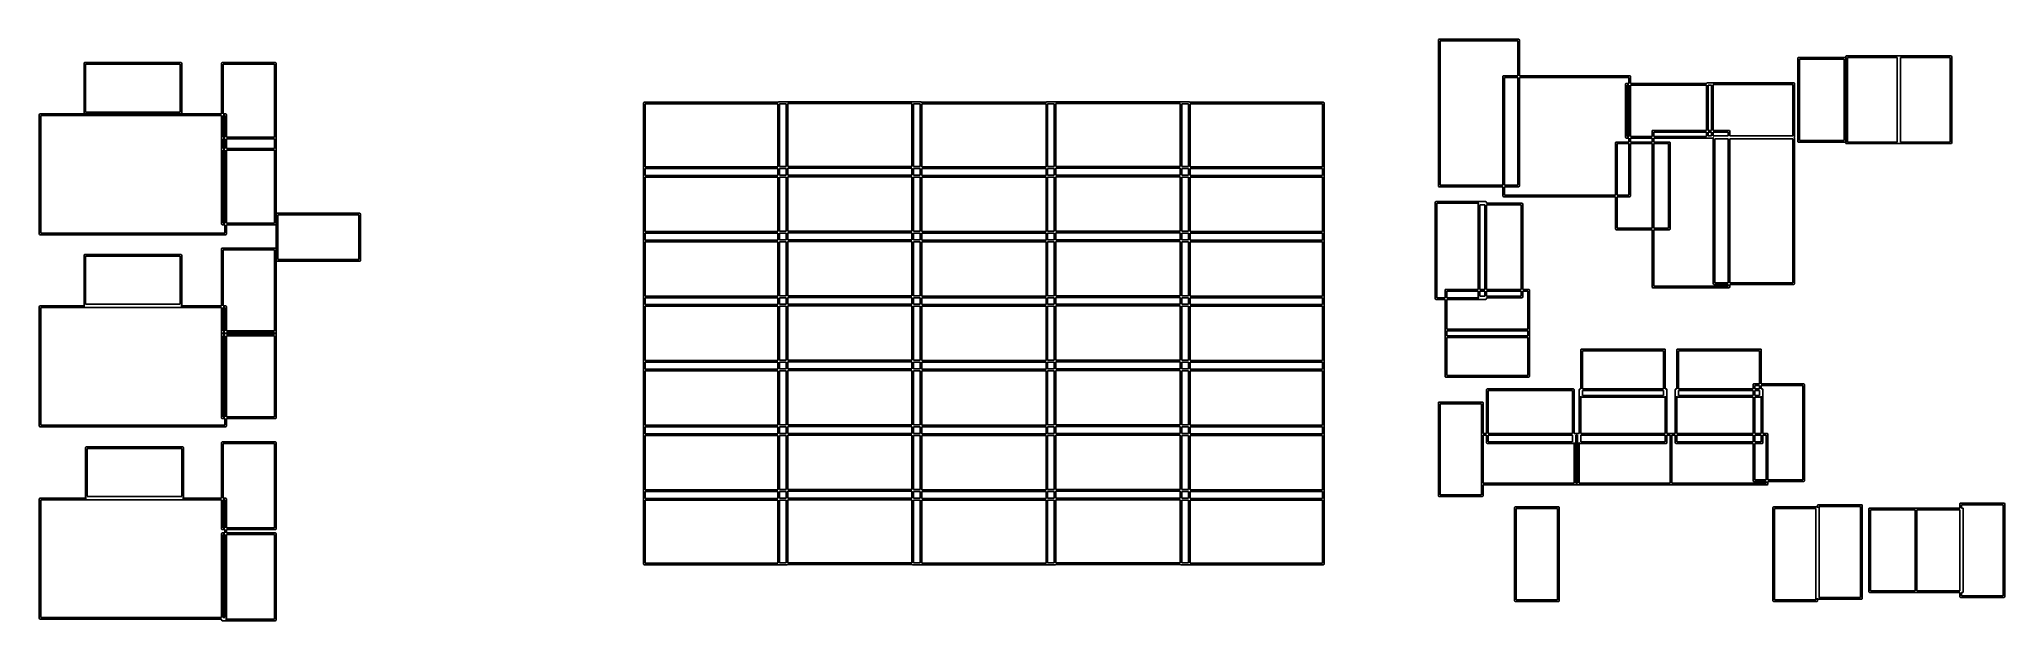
# Model space of a CAD drawing. Extents: x 2.84 to 5.18, y -3.92 to -3.23.
import ezdxf

# ---------------------------------------------------------------- set-up
doc = ezdxf.new("R2010")
doc.units = 0
doc.header["$MEASUREMENT"] = 0
doc.layers.add('BLACK', color=7, linetype='CONTINUOUS')

msp = doc.modelspace()

# ---------------------------------------------------------------- linework, layer by layer
at = {"layer": 'BLACK', "linetype": 'CONTINUOUS'}
for p, q in [((4.50492, -3.23425), (4.50521, -3.23356)), ((4.50492, -3.40748), (4.50492, -3.23425)), ((4.50521, -3.23356), (4.50591, -3.23327)), ((4.50591, -3.23327), (4.60039, -3.23327)), ((4.50689, -3.23524), (4.50689, -3.4065)), ((4.59941, -3.23524), (4.50689, -3.23524)), ((4.59941, -3.27657), (4.59941, -3.23524)), ((4.60039, -3.23327), (4.60109, -3.23356)), ((4.60109, -3.23356), (4.60138, -3.23425)), ((4.60138, -3.23425), (4.60138, -3.27657)), ((2.89469, -3.26181), (2.89497, -3.26112)), ((2.89469, -3.32087), (2.89469, -3.26181)), ((2.89497, -3.26112), (2.89567, -3.26083)), ((2.89567, -3.26083), (3.00984, -3.26083)), ((2.89665, -3.2628), (2.89665, -3.31988)), ((3.00886, -3.2628), (2.89665, -3.2628)), ((3.00886, -3.31988), (3.00886, -3.2628)), ((3.00984, -3.26083), (3.01054, -3.26112)), ((3.01054, -3.26112), (3.01083, -3.26181)), ((3.01083, -3.26181), (3.01083, -3.32087)), ((3.05807, -3.26181), (3.05836, -3.26112)), ((3.05807, -3.32185), (3.05807, -3.26181)), ((3.05836, -3.26112), (3.05906, -3.26083)), ((3.05906, -3.26083), (3.12205, -3.26083)), ((3.12106, -3.2628), (3.06004, -3.2628)), ((3.06004, -3.2628), (3.06004, -3.32185)), ((3.12106, -3.34941), (3.12106, -3.2628)), ((3.12205, -3.26083), (3.12274, -3.26112)), ((3.12274, -3.26112), (3.12303, -3.26181)), ((3.12303, -3.26181), (3.12303, -3.45276)), ((4.93209, -3.25591), (4.93237, -3.25521)), ((4.93209, -3.35433), (4.93209, -3.25591)), ((4.93237, -3.25521), (4.93307, -3.25492)), ((4.93307, -3.25492), (4.98819, -3.25492)), ((4.93406, -3.25689), (4.93406, -3.35335)), ((4.9872, -3.25689), (4.93406, -3.25689)), ((4.9872, -3.35335), (4.9872, -3.25689)), ((4.98819, -3.25492), (4.98888, -3.25521)), ((4.98888, -3.25521), (4.98917, -3.25591)), ((4.98917, -3.25394), (4.98946, -3.25324)), ((4.98917, -3.3563), (4.98917, -3.25394)), ((4.98917, -3.25591), (4.98917, -3.35433)), ((4.98946, -3.25324), (4.99016, -3.25295)), ((4.99016, -3.25295), (5.11417, -3.25295)), ((4.99114, -3.25492), (4.99114, -3.35531)), ((5.0502, -3.25492), (4.99114, -3.25492)), ((5.0502, -3.35531), (5.0502, -3.25492)), ((5.05413, -3.25492), (5.05413, -3.35531)), ((5.11319, -3.25492), (5.05413, -3.25492)), ((5.11319, -3.35531), (5.11319, -3.25492)), ((5.11417, -3.25295), (5.11487, -3.25324)), ((5.11487, -3.25324), (5.11516, -3.25394)), ((5.11516, -3.25394), (5.11516, -3.3563)), ((4.58169, -3.27756), (4.58198, -3.27686)), ((4.58169, -3.4065), (4.58169, -3.27756)), ((4.58198, -3.27686), (4.58268, -3.27657)), ((4.58268, -3.27657), (4.59941, -3.27657)), ((4.58366, -3.27854), (4.58366, -3.4065)), ((4.59941, -3.27854), (4.58366, -3.27854)), ((4.59941, -3.4065), (4.59941, -3.27854)), ((4.60138, -3.27657), (4.73228, -3.27657)), ((4.7313, -3.27854), (4.60138, -3.27854)), ((4.60138, -3.27854), (4.60138, -3.40748)), ((4.72736, -3.28661), (4.72765, -3.28592)), ((4.72736, -3.34961), (4.72736, -3.28661)), ((4.72765, -3.28592), (4.72835, -3.28563)), ((4.72835, -3.28563), (4.7313, -3.28563)), ((4.72933, -3.2876), (4.72933, -3.34862)), ((4.7313, -3.2876), (4.72933, -3.2876)), ((4.7313, -3.28563), (4.7313, -3.27854)), ((4.7313, -3.34862), (4.7313, -3.2876)), ((4.73228, -3.27657), (4.73298, -3.27686)), ((4.73298, -3.27686), (4.73327, -3.27756)), ((4.73327, -3.27756), (4.73327, -3.28563)), ((4.73327, -3.28563), (4.8239, -3.28563)), ((4.73327, -3.2876), (4.73327, -3.34862)), ((4.82382, -3.2876), (4.73327, -3.2876)), ((4.82382, -3.34154), (4.82382, -3.2876)), ((4.8239, -3.28563), (4.82411, -3.28513)), ((4.82411, -3.28513), (4.8248, -3.28484)), ((4.8248, -3.28484), (4.92717, -3.28484)), ((4.82579, -3.2876), (4.82579, -3.34154)), ((4.82972, -3.2876), (4.82579, -3.2876)), ((4.82972, -3.34154), (4.82972, -3.2876)), ((4.92618, -3.28681), (4.83169, -3.28681)), ((4.83169, -3.28681), (4.83169, -3.34154)), ((4.92618, -3.34783), (4.92618, -3.28681)), ((4.92717, -3.28484), (4.92786, -3.28513)), ((4.92786, -3.28513), (4.92815, -3.28583)), ((4.92815, -3.28583), (4.92815, -3.34882)), ((3.56004, -3.30906), (3.56033, -3.30836)), ((3.56004, -3.85669), (3.56004, -3.30906)), ((3.56033, -3.30836), (3.56102, -3.30807)), ((3.56102, -3.30807), (3.71973, -3.30807)), ((3.56201, -3.31004), (3.56201, -3.38484)), ((3.71949, -3.31004), (3.56201, -3.31004)), ((3.71949, -3.38484), (3.71949, -3.31004)), ((3.71973, -3.30807), (3.71978, -3.30797)), ((3.71978, -3.30797), (3.72047, -3.30768)), ((3.72047, -3.30768), (3.88976, -3.30768)), ((3.72146, -3.31004), (3.72146, -3.38445)), ((3.72933, -3.31004), (3.72146, -3.31004)), ((3.72933, -3.38445), (3.72933, -3.31004)), ((3.7313, -3.30965), (3.7313, -3.38445)), ((3.87894, -3.30965), (3.7313, -3.30965)), ((3.87894, -3.38445), (3.87894, -3.30965)), ((3.88091, -3.31004), (3.88091, -3.38445)), ((3.88878, -3.31004), (3.88091, -3.31004)), ((3.88878, -3.38445), (3.88878, -3.31004)), ((3.88976, -3.30768), (3.89046, -3.30797)), ((3.89046, -3.30797), (3.8905, -3.30807)), ((3.8905, -3.30807), (4.03863, -3.30807)), ((3.89075, -3.31004), (3.89075, -3.38484)), ((4.03839, -3.31004), (3.89075, -3.31004)), ((4.03839, -3.38484), (4.03839, -3.31004)), ((4.03863, -3.30807), (4.03867, -3.30797)), ((4.03867, -3.30797), (4.03937, -3.30768)), ((4.03937, -3.30768), (4.20866, -3.30768)), ((4.04035, -3.31004), (4.04035, -3.38445)), ((4.04823, -3.31004), (4.04035, -3.31004)), ((4.04823, -3.38445), (4.04823, -3.31004)), ((4.0502, -3.30965), (4.0502, -3.38445)), ((4.19783, -3.30965), (4.0502, -3.30965)), ((4.19783, -3.38445), (4.19783, -3.30965)), ((4.1998, -3.31004), (4.1998, -3.38445)), ((4.20768, -3.31004), (4.1998, -3.31004)), ((4.20768, -3.38445), (4.20768, -3.31004)), ((4.20866, -3.30768), (4.20936, -3.30797)), ((4.20936, -3.30797), (4.2094, -3.30807)), ((4.2094, -3.30807), (4.36811, -3.30807)), ((4.20965, -3.31004), (4.20965, -3.38484)), ((4.36713, -3.31004), (4.20965, -3.31004)), ((4.36713, -3.38484), (4.36713, -3.31004)), ((4.36811, -3.30807), (4.36881, -3.30836)), ((4.36881, -3.30836), (4.36909, -3.30906)), ((4.36909, -3.30906), (4.36909, -3.85669)), ((2.84154, -3.32283), (2.84182, -3.32214)), ((2.84154, -3.46457), (2.84154, -3.32283)), ((2.84182, -3.32214), (2.84252, -3.32185)), ((2.84252, -3.32185), (3.05807, -3.32185)), ((2.8435, -3.32382), (2.8435, -3.46358)), ((3.05807, -3.32382), (2.8435, -3.32382)), ((2.89497, -3.32156), (2.89469, -3.32087)), ((2.89567, -3.32185), (2.89497, -3.32156)), ((3.00984, -3.32185), (2.89567, -3.32185)), ((2.89665, -3.31988), (3.00886, -3.31988)), ((3.01054, -3.32156), (3.00984, -3.32185)), ((3.01083, -3.32087), (3.01054, -3.32156)), ((3.05807, -3.45276), (3.05807, -3.32382)), ((3.06004, -3.32185), (3.06299, -3.32185)), ((3.06004, -3.32382), (3.06004, -3.34941)), ((3.06201, -3.32382), (3.06004, -3.32382)), ((3.06201, -3.34941), (3.06201, -3.32382)), ((3.06299, -3.32185), (3.06369, -3.32214)), ((3.06369, -3.32214), (3.06398, -3.32283)), ((3.06398, -3.32283), (3.06398, -3.34941)), ((3.06004, -3.34941), (3.06201, -3.34941)), ((3.06004, -3.35138), (3.06004, -3.36319)), ((3.06201, -3.35138), (3.06004, -3.35138)), ((3.06004, -3.36319), (3.06201, -3.36319)), ((3.06201, -3.36319), (3.06201, -3.35138)), ((3.06398, -3.34941), (3.12106, -3.34941)), ((3.06398, -3.35138), (3.06398, -3.36319)), ((3.12106, -3.35138), (3.06398, -3.35138)), ((3.06398, -3.36319), (3.12106, -3.36319)), ((3.12106, -3.36319), (3.12106, -3.35138)), ((4.71555, -3.3563), (4.71584, -3.3556)), ((4.71555, -3.41831), (4.71555, -3.3563)), ((4.71584, -3.3556), (4.71654, -3.35531)), ((4.71654, -3.35531), (4.7313, -3.35531)), ((4.71752, -3.35728), (4.71752, -3.41831)), ((4.7313, -3.35728), (4.71752, -3.35728)), ((4.72765, -3.3503), (4.72736, -3.34961)), ((4.72835, -3.35059), (4.72765, -3.3503)), ((4.7313, -3.35059), (4.72835, -3.35059)), ((4.72933, -3.34862), (4.7313, -3.34862)), ((4.7313, -3.35531), (4.7313, -3.35059)), ((4.7313, -3.41831), (4.7313, -3.35728)), ((4.73327, -3.34862), (4.75886, -3.34862)), ((4.73327, -3.35059), (4.73327, -3.35531)), ((4.75886, -3.35059), (4.73327, -3.35059)), ((4.73327, -3.35531), (4.75886, -3.35531)), ((4.75886, -3.35728), (4.73327, -3.35728)), ((4.73327, -3.35728), (4.73327, -3.41929)), ((4.75886, -3.34252), (4.75915, -3.34182)), ((4.75886, -3.34862), (4.75886, -3.34252)), ((4.75886, -3.35531), (4.75886, -3.35059)), ((4.75886, -3.45768), (4.75886, -3.35728)), ((4.75915, -3.34182), (4.75984, -3.34154)), ((4.75984, -3.34154), (4.82382, -3.34154)), ((4.76083, -3.3435), (4.76083, -3.34862)), ((4.82382, -3.3435), (4.76083, -3.3435)), ((4.76083, -3.34862), (4.82382, -3.34862)), ((4.83071, -3.35059), (4.76083, -3.35059)), ((4.76083, -3.35059), (4.76083, -3.35531)), ((4.76083, -3.35531), (4.77953, -3.35531)), ((4.76083, -3.35728), (4.76083, -3.45768)), ((4.77854, -3.35728), (4.76083, -3.35728)), ((4.77854, -3.45768), (4.77854, -3.35728)), ((4.77953, -3.35531), (4.78022, -3.3556)), ((4.78022, -3.3556), (4.78051, -3.3563)), ((4.78051, -3.3563), (4.78051, -3.45866)), ((4.82382, -3.34862), (4.82382, -3.3435)), ((4.82579, -3.34154), (4.82972, -3.34154)), ((4.82579, -3.3435), (4.82579, -3.34783)), ((4.82972, -3.3435), (4.82579, -3.3435)), ((4.82579, -3.34783), (4.82972, -3.34783)), ((4.82972, -3.34783), (4.82972, -3.3435)), ((4.8314, -3.3503), (4.83071, -3.35059)), ((4.83161, -3.3498), (4.8314, -3.3503)), ((4.83194, -3.3498), (4.83161, -3.3498)), ((4.83169, -3.34154), (4.85039, -3.34154)), ((4.83169, -3.3435), (4.83169, -3.34783)), ((4.84941, -3.3435), (4.83169, -3.3435)), ((4.83169, -3.34783), (4.84941, -3.34783)), ((4.83169, -3.35039), (4.83194, -3.3498)), ((4.83169, -3.52362), (4.83169, -3.35039)), ((4.83366, -3.35138), (4.83366, -3.52264)), ((4.84941, -3.35138), (4.83366, -3.35138)), ((4.84941, -3.34783), (4.84941, -3.3435)), ((4.84941, -3.52264), (4.84941, -3.35138)), ((4.85039, -3.34154), (4.85109, -3.34182)), ((4.85109, -3.34182), (4.85138, -3.34252)), ((4.85138, -3.34252), (4.85138, -3.34783)), ((4.85138, -3.34783), (4.92618, -3.34783)), ((4.85138, -3.35138), (4.85138, -3.52264)), ((4.92618, -3.35138), (4.85138, -3.35138)), ((4.92618, -3.52264), (4.92618, -3.35138)), ((4.92786, -3.34951), (4.92764, -3.34961)), ((4.92764, -3.34961), (4.92786, -3.3497)), ((4.92815, -3.34882), (4.92786, -3.34951)), ((4.92786, -3.3497), (4.92815, -3.35039)), ((4.92815, -3.35039), (4.92815, -3.52362)), ((4.93237, -3.35503), (4.93209, -3.35433)), ((4.93307, -3.35531), (4.93237, -3.35503)), ((4.98819, -3.35531), (4.93307, -3.35531)), ((4.93406, -3.35335), (4.9872, -3.35335)), ((4.98888, -3.35503), (4.98819, -3.35531)), ((4.98917, -3.35433), (4.98888, -3.35503)), ((4.98946, -3.357), (4.98917, -3.3563)), ((4.99016, -3.35728), (4.98946, -3.357)), ((5.11417, -3.35728), (4.99016, -3.35728)), ((4.99114, -3.35531), (5.0502, -3.35531)), ((5.05413, -3.35531), (5.11319, -3.35531)), ((5.11487, -3.357), (5.11417, -3.35728)), ((5.11516, -3.3563), (5.11487, -3.357)), ((3.06004, -3.36516), (3.06004, -3.45177)), ((3.06201, -3.36516), (3.06004, -3.36516)), ((3.06201, -3.45177), (3.06201, -3.36516)), ((3.06398, -3.36516), (3.06398, -3.45177)), ((3.12106, -3.36516), (3.06398, -3.36516)), ((3.12106, -3.45177), (3.12106, -3.36516)), ((3.56201, -3.38484), (3.71949, -3.38484)), ((3.56201, -3.38681), (3.56201, -3.39508)), ((3.71949, -3.38681), (3.56201, -3.38681)), ((3.71949, -3.39508), (3.71949, -3.38681)), ((3.72146, -3.38445), (3.72933, -3.38445)), ((3.72146, -3.38681), (3.72146, -3.39469)), ((3.72933, -3.38681), (3.72146, -3.38681)), ((3.72933, -3.39469), (3.72933, -3.38681)), ((3.7313, -3.38445), (3.87894, -3.38445)), ((3.7313, -3.38642), (3.7313, -3.39469)), ((3.87894, -3.38642), (3.7313, -3.38642)), ((3.87894, -3.39469), (3.87894, -3.38642)), ((3.88091, -3.38445), (3.88878, -3.38445)), ((3.88091, -3.38681), (3.88091, -3.39469)), ((3.88878, -3.38681), (3.88091, -3.38681)), ((3.88878, -3.39469), (3.88878, -3.38681)), ((3.89075, -3.38484), (4.03839, -3.38484)), ((3.89075, -3.38681), (3.89075, -3.39508)), ((4.03839, -3.38681), (3.89075, -3.38681)), ((4.03839, -3.39508), (4.03839, -3.38681)), ((4.04035, -3.38445), (4.04823, -3.38445)), ((4.04035, -3.38681), (4.04035, -3.39469)), ((4.04823, -3.38681), (4.04035, -3.38681)), ((4.04823, -3.39469), (4.04823, -3.38681)), ((4.0502, -3.38445), (4.19783, -3.38445)), ((4.0502, -3.38642), (4.0502, -3.39469)), ((4.19783, -3.38642), (4.0502, -3.38642)), ((4.19783, -3.39469), (4.19783, -3.38642)), ((4.1998, -3.38445), (4.20768, -3.38445)), ((4.1998, -3.38681), (4.1998, -3.39469)), ((4.20768, -3.38681), (4.1998, -3.38681)), ((4.20768, -3.39469), (4.20768, -3.38681)), ((4.20965, -3.38484), (4.36713, -3.38484)), ((4.20965, -3.38681), (4.20965, -3.39508)), ((4.36713, -3.38681), (4.20965, -3.38681)), ((4.36713, -3.39508), (4.36713, -3.38681)), ((3.56201, -3.39508), (3.71949, -3.39508)), ((3.56201, -3.39705), (3.56201, -3.46161)), ((3.71949, -3.39705), (3.56201, -3.39705)), ((3.71949, -3.46161), (3.71949, -3.39705)), ((3.72146, -3.39469), (3.72933, -3.39469)), ((3.72146, -3.39705), (3.72146, -3.46122)), ((3.72933, -3.39705), (3.72146, -3.39705)), ((3.72933, -3.46122), (3.72933, -3.39705)), ((3.7313, -3.39469), (3.87894, -3.39469)), ((3.7313, -3.39665), (3.7313, -3.46122)), ((3.87894, -3.39665), (3.7313, -3.39665)), ((3.87894, -3.46122), (3.87894, -3.39665)), ((3.88091, -3.39469), (3.88878, -3.39469)), ((3.88091, -3.39705), (3.88091, -3.46122)), ((3.88878, -3.39705), (3.88091, -3.39705)), ((3.88878, -3.46122), (3.88878, -3.39705)), ((3.89075, -3.39508), (4.03839, -3.39508)), ((3.89075, -3.39705), (3.89075, -3.46161)), ((4.03839, -3.39705), (3.89075, -3.39705)), ((4.03839, -3.46161), (4.03839, -3.39705)), ((4.04035, -3.39469), (4.04823, -3.39469)), ((4.04035, -3.39705), (4.04035, -3.46122)), ((4.04823, -3.39705), (4.04035, -3.39705)), ((4.04823, -3.46122), (4.04823, -3.39705)), ((4.0502, -3.39469), (4.19783, -3.39469)), ((4.0502, -3.39665), (4.0502, -3.46122)), ((4.19783, -3.39665), (4.0502, -3.39665)), ((4.19783, -3.46122), (4.19783, -3.39665)), ((4.1998, -3.39469), (4.20768, -3.39469)), ((4.1998, -3.39705), (4.1998, -3.46122)), ((4.20768, -3.39705), (4.1998, -3.39705)), ((4.20768, -3.46122), (4.20768, -3.39705)), ((4.20965, -3.39508), (4.36713, -3.39508)), ((4.20965, -3.39705), (4.20965, -3.46161)), ((4.36713, -3.39705), (4.20965, -3.39705)), ((4.36713, -3.46161), (4.36713, -3.39705)), ((4.50521, -3.40818), (4.50492, -3.40748)), ((4.50591, -3.40846), (4.50521, -3.40818)), ((4.58169, -3.40846), (4.50591, -3.40846)), ((4.50689, -3.4065), (4.58169, -3.4065)), ((4.58169, -3.41929), (4.58169, -3.40846)), ((4.58366, -3.4065), (4.59941, -3.4065)), ((4.60039, -3.40846), (4.58366, -3.40846)), ((4.58366, -3.40846), (4.58366, -3.41831)), ((4.60109, -3.40818), (4.60039, -3.40846)), ((4.60138, -3.40748), (4.60109, -3.40818)), ((4.50098, -3.42717), (4.50127, -3.42647)), ((4.50098, -3.54134), (4.50098, -3.42717)), ((4.50127, -3.42647), (4.50197, -3.42618)), ((4.50197, -3.42618), (4.56102, -3.42618)), ((4.55315, -3.42815), (4.50295, -3.42815)), ((4.50295, -3.42815), (4.50295, -3.54035)), ((4.55217, -3.42913), (4.55245, -3.42844)), ((4.55217, -3.53051), (4.55217, -3.42913)), ((4.55245, -3.42844), (4.55315, -3.42815)), ((4.55413, -3.43012), (4.55413, -3.53051)), ((4.56004, -3.43012), (4.55413, -3.43012)), ((4.56004, -3.53051), (4.56004, -3.43012)), ((4.56102, -3.42618), (4.56172, -3.42647)), ((4.56172, -3.42647), (4.56201, -3.42717)), ((4.56201, -3.42717), (4.56201, -3.42815)), ((4.56201, -3.42815), (4.60433, -3.42815)), ((4.56201, -3.43012), (4.56201, -3.53051)), ((4.60335, -3.43012), (4.56201, -3.43012)), ((4.58198, -3.41999), (4.58169, -3.41929)), ((4.58268, -3.42028), (4.58198, -3.41999)), ((4.71555, -3.42028), (4.58268, -3.42028)), ((4.58366, -3.41831), (4.71555, -3.41831)), ((4.60335, -3.53051), (4.60335, -3.43012)), ((4.60433, -3.42815), (4.60503, -3.42844)), ((4.60503, -3.42844), (4.60531, -3.42913)), ((4.60531, -3.42913), (4.60531, -3.53051)), ((4.71555, -3.45866), (4.71555, -3.42028)), ((4.71752, -3.41831), (4.7313, -3.41831)), ((4.73228, -3.42028), (4.71752, -3.42028)), ((4.71752, -3.42028), (4.71752, -3.45768)), ((4.73298, -3.41999), (4.73228, -3.42028)), ((4.73327, -3.41929), (4.73298, -3.41999)), ((3.05836, -3.45345), (3.05807, -3.45276)), ((3.05906, -3.45374), (3.05836, -3.45345)), ((3.06201, -3.45374), (3.05906, -3.45374)), ((3.06004, -3.45177), (3.06201, -3.45177)), ((3.06201, -3.46358), (3.06201, -3.45374)), ((3.06398, -3.45177), (3.12106, -3.45177)), ((3.12205, -3.45374), (3.06398, -3.45374)), ((3.06398, -3.45374), (3.06398, -3.46457)), ((3.12274, -3.45345), (3.12205, -3.45374)), ((3.12303, -3.45276), (3.12274, -3.45345)), ((3.12303, -3.44094), (3.12332, -3.44025)), ((3.12303, -3.49606), (3.12303, -3.44094)), ((3.12332, -3.44025), (3.12402, -3.43996)), ((3.12402, -3.43996), (3.22244, -3.43996)), ((3.125, -3.44193), (3.125, -3.49508)), ((3.22146, -3.44193), (3.125, -3.44193)), ((3.22146, -3.49508), (3.22146, -3.44193)), ((3.22244, -3.43996), (3.22314, -3.44025)), ((3.22314, -3.44025), (3.22343, -3.44094)), ((3.22343, -3.44094), (3.22343, -3.49606)), ((4.71752, -3.45768), (4.75886, -3.45768)), ((4.76083, -3.45768), (4.77854, -3.45768)), ((2.84182, -3.46526), (2.84154, -3.46457)), ((2.84252, -3.46555), (2.84182, -3.46526)), ((3.06299, -3.46555), (2.84252, -3.46555)), ((2.8435, -3.46358), (3.06201, -3.46358)), ((3.05836, -3.48159), (3.05906, -3.4813)), ((3.05906, -3.4813), (3.12205, -3.4813)), ((3.06369, -3.46526), (3.06299, -3.46555)), ((3.06398, -3.46457), (3.06369, -3.46526)), ((3.12205, -3.4813), (3.12274, -3.48159)), ((3.56201, -3.46161), (3.71949, -3.46161)), ((3.56201, -3.46358), (3.56201, -3.47185)), ((3.71949, -3.46358), (3.56201, -3.46358)), ((3.56201, -3.47185), (3.71949, -3.47185)), ((3.56201, -3.47382), (3.56201, -3.53839)), ((3.71949, -3.47382), (3.56201, -3.47382)), ((3.71949, -3.47185), (3.71949, -3.46358)), ((3.71949, -3.53839), (3.71949, -3.47382)), ((3.72146, -3.46122), (3.72933, -3.46122)), ((3.72146, -3.46358), (3.72146, -3.47146)), ((3.72933, -3.46358), (3.72146, -3.46358)), ((3.72146, -3.47146), (3.72933, -3.47146)), ((3.72146, -3.47382), (3.72146, -3.53799)), ((3.72933, -3.47382), (3.72146, -3.47382)), ((3.72933, -3.47146), (3.72933, -3.46358)), ((3.72933, -3.53799), (3.72933, -3.47382)), ((3.7313, -3.46122), (3.87894, -3.46122)), ((3.7313, -3.46319), (3.7313, -3.47146)), ((3.87894, -3.46319), (3.7313, -3.46319)), ((3.7313, -3.47146), (3.87894, -3.47146)), ((3.7313, -3.47343), (3.7313, -3.53799)), ((3.87894, -3.47343), (3.7313, -3.47343)), ((3.87894, -3.47146), (3.87894, -3.46319)), ((3.87894, -3.53799), (3.87894, -3.47343)), ((3.88091, -3.46122), (3.88878, -3.46122)), ((3.88091, -3.46358), (3.88091, -3.47146)), ((3.88878, -3.46358), (3.88091, -3.46358)), ((3.88091, -3.47146), (3.88878, -3.47146)), ((3.88091, -3.47382), (3.88091, -3.53799)), ((3.88878, -3.47382), (3.88091, -3.47382)), ((3.88878, -3.47146), (3.88878, -3.46358)), ((3.88878, -3.53799), (3.88878, -3.47382)), ((3.89075, -3.46161), (4.03839, -3.46161)), ((3.89075, -3.46358), (3.89075, -3.47185)), ((4.03839, -3.46358), (3.89075, -3.46358)), ((3.89075, -3.47185), (4.03839, -3.47185)), ((3.89075, -3.47382), (3.89075, -3.53839)), ((4.03839, -3.47382), (3.89075, -3.47382)), ((4.03839, -3.47185), (4.03839, -3.46358)), ((4.03839, -3.53839), (4.03839, -3.47382)), ((4.04035, -3.46122), (4.04823, -3.46122)), ((4.04035, -3.46358), (4.04035, -3.47146)), ((4.04823, -3.46358), (4.04035, -3.46358)), ((4.04035, -3.47146), (4.04823, -3.47146)), ((4.04035, -3.47382), (4.04035, -3.53799)), ((4.04823, -3.47382), (4.04035, -3.47382)), ((4.04823, -3.47146), (4.04823, -3.46358)), ((4.04823, -3.53799), (4.04823, -3.47382)), ((4.0502, -3.46122), (4.19783, -3.46122)), ((4.0502, -3.46319), (4.0502, -3.47146)), ((4.19783, -3.46319), (4.0502, -3.46319)), ((4.0502, -3.47146), (4.19783, -3.47146)), ((4.0502, -3.47343), (4.0502, -3.53799)), ((4.19783, -3.47343), (4.0502, -3.47343)), ((4.19783, -3.47146), (4.19783, -3.46319)), ((4.19783, -3.53799), (4.19783, -3.47343)), ((4.1998, -3.46122), (4.20768, -3.46122)), ((4.1998, -3.46358), (4.1998, -3.47146)), ((4.20768, -3.46358), (4.1998, -3.46358)), ((4.1998, -3.47146), (4.20768, -3.47146)), ((4.1998, -3.47382), (4.1998, -3.53799)), ((4.20768, -3.47382), (4.1998, -3.47382)), ((4.20768, -3.47146), (4.20768, -3.46358)), ((4.20768, -3.53799), (4.20768, -3.47382)), ((4.20965, -3.46161), (4.36713, -3.46161)), ((4.20965, -3.46358), (4.20965, -3.47185)), ((4.36713, -3.46358), (4.20965, -3.46358)), ((4.20965, -3.47185), (4.36713, -3.47185)), ((4.20965, -3.47382), (4.20965, -3.53839)), ((4.36713, -3.47382), (4.20965, -3.47382)), ((4.36713, -3.47185), (4.36713, -3.46358)), ((4.36713, -3.53839), (4.36713, -3.47382)), ((4.71584, -3.45936), (4.71555, -3.45866)), ((4.71654, -3.45965), (4.71584, -3.45936)), ((4.75886, -3.45965), (4.71654, -3.45965)), ((4.75886, -3.52756), (4.75886, -3.45965)), ((4.77953, -3.45965), (4.76083, -3.45965)), ((4.76083, -3.45965), (4.76083, -3.52657)), ((4.78022, -3.45936), (4.77953, -3.45965)), ((4.78051, -3.45866), (4.78022, -3.45936)), ((2.89469, -3.49016), (2.89497, -3.48946)), ((2.89469, -3.54921), (2.89469, -3.49016)), ((2.89497, -3.48946), (2.89567, -3.48917)), ((2.89567, -3.48917), (3.00984, -3.48917)), ((2.89665, -3.49114), (2.89665, -3.54823)), ((3.00886, -3.49114), (2.89665, -3.49114)), ((3.00886, -3.54823), (3.00886, -3.49114)), ((3.00984, -3.48917), (3.01054, -3.48946)), ((3.01054, -3.48946), (3.01083, -3.49016)), ((3.01083, -3.49016), (3.01083, -3.54921)), ((3.05807, -3.48228), (3.05836, -3.48159)), ((3.05807, -3.5502), (3.05807, -3.48228)), ((3.12106, -3.48327), (3.06004, -3.48327)), ((3.06004, -3.48327), (3.06004, -3.5502)), ((3.12106, -3.57972), (3.12106, -3.48327)), ((3.12274, -3.48159), (3.12303, -3.48228)), ((3.12303, -3.48228), (3.12303, -3.68307)), ((3.12332, -3.49676), (3.12303, -3.49606)), ((3.12402, -3.49705), (3.12332, -3.49676)), ((3.22244, -3.49705), (3.12402, -3.49705)), ((3.125, -3.49508), (3.22146, -3.49508)), ((3.22314, -3.49676), (3.22244, -3.49705)), ((3.22343, -3.49606), (3.22314, -3.49676)), ((4.75915, -3.52826), (4.75886, -3.52756)), ((4.75984, -3.52854), (4.75915, -3.52826)), ((4.76083, -3.52657), (4.84941, -3.52657)), ((4.83198, -3.52432), (4.83169, -3.52362)), ((4.83268, -3.52461), (4.83198, -3.52432)), ((4.84941, -3.52461), (4.83268, -3.52461)), ((4.83366, -3.52264), (4.84941, -3.52264)), ((4.84941, -3.52657), (4.84941, -3.52461)), ((4.85109, -3.52826), (4.85039, -3.52854)), ((4.85138, -3.52756), (4.85109, -3.52826)), ((4.85138, -3.52264), (4.92618, -3.52264)), ((4.92717, -3.52461), (4.85138, -3.52461)), ((4.85138, -3.52461), (4.85138, -3.52756)), ((4.92786, -3.52432), (4.92717, -3.52461)), ((4.92815, -3.52362), (4.92786, -3.52432)), ((2.84154, -3.55118), (2.84182, -3.55049)), ((2.84154, -3.69291), (2.84154, -3.55118)), ((2.84182, -3.55049), (2.84252, -3.5502)), ((2.84252, -3.5502), (2.89567, -3.5502)), ((2.89497, -3.54991), (2.89469, -3.54921)), ((2.89567, -3.5502), (2.89497, -3.54991)), ((2.89665, -3.54823), (3.00886, -3.54823)), ((3.01054, -3.54991), (3.00984, -3.5502)), ((3.00984, -3.5502), (3.05807, -3.5502)), ((3.01083, -3.54921), (3.01054, -3.54991)), ((3.06004, -3.5502), (3.06299, -3.5502)), ((3.06299, -3.5502), (3.06369, -3.55049)), ((3.06369, -3.55049), (3.06398, -3.55118)), ((3.06398, -3.55118), (3.06398, -3.57972)), ((3.56201, -3.53839), (3.71949, -3.53839)), ((3.56201, -3.54035), (3.56201, -3.54862)), ((3.71949, -3.54035), (3.56201, -3.54035)), ((3.56201, -3.54862), (3.71949, -3.54862)), ((3.56201, -3.55059), (3.56201, -3.61516)), ((3.71949, -3.55059), (3.56201, -3.55059)), ((3.71949, -3.54862), (3.71949, -3.54035)), ((3.71949, -3.61516), (3.71949, -3.55059)), ((3.72146, -3.53799), (3.72933, -3.53799)), ((3.72146, -3.54035), (3.72146, -3.54823)), ((3.72933, -3.54035), (3.72146, -3.54035)), ((3.72146, -3.54823), (3.72933, -3.54823)), ((3.72146, -3.55059), (3.72146, -3.61476)), ((3.72933, -3.55059), (3.72146, -3.55059)), ((3.72933, -3.54823), (3.72933, -3.54035)), ((3.72933, -3.61476), (3.72933, -3.55059)), ((3.7313, -3.53799), (3.87894, -3.53799)), ((3.7313, -3.53996), (3.7313, -3.54823)), ((3.87894, -3.53996), (3.7313, -3.53996)), ((3.7313, -3.54823), (3.87894, -3.54823)), ((3.7313, -3.5502), (3.7313, -3.61476)), ((3.87894, -3.5502), (3.7313, -3.5502)), ((3.87894, -3.54823), (3.87894, -3.53996)), ((3.87894, -3.61476), (3.87894, -3.5502)), ((3.88091, -3.53799), (3.88878, -3.53799)), ((3.88091, -3.54035), (3.88091, -3.54823)), ((3.88878, -3.54035), (3.88091, -3.54035)), ((3.88091, -3.54823), (3.88878, -3.54823)), ((3.88091, -3.55059), (3.88091, -3.61476)), ((3.88878, -3.55059), (3.88091, -3.55059)), ((3.88878, -3.54823), (3.88878, -3.54035)), ((3.88878, -3.61476), (3.88878, -3.55059)), ((3.89075, -3.53839), (4.03839, -3.53839)), ((3.89075, -3.54035), (3.89075, -3.54862)), ((4.03839, -3.54035), (3.89075, -3.54035)), ((3.89075, -3.54862), (4.03839, -3.54862)), ((3.89075, -3.55059), (3.89075, -3.61516)), ((4.03839, -3.55059), (3.89075, -3.55059)), ((4.03839, -3.54862), (4.03839, -3.54035)), ((4.03839, -3.61516), (4.03839, -3.55059)), ((4.04035, -3.53799), (4.04823, -3.53799)), ((4.04035, -3.54035), (4.04035, -3.54823)), ((4.04823, -3.54035), (4.04035, -3.54035)), ((4.04035, -3.54823), (4.04823, -3.54823)), ((4.04035, -3.55059), (4.04035, -3.61476)), ((4.04823, -3.55059), (4.04035, -3.55059)), ((4.04823, -3.54823), (4.04823, -3.54035)), ((4.04823, -3.61476), (4.04823, -3.55059)), ((4.0502, -3.53799), (4.19783, -3.53799)), ((4.0502, -3.53996), (4.0502, -3.54823)), ((4.19783, -3.53996), (4.0502, -3.53996)), ((4.0502, -3.54823), (4.19783, -3.54823)), ((4.0502, -3.5502), (4.0502, -3.61476)), ((4.19783, -3.5502), (4.0502, -3.5502)), ((4.19783, -3.54823), (4.19783, -3.53996)), ((4.19783, -3.61476), (4.19783, -3.5502)), ((4.1998, -3.53799), (4.20768, -3.53799)), ((4.1998, -3.54035), (4.1998, -3.54823)), ((4.20768, -3.54035), (4.1998, -3.54035)), ((4.1998, -3.54823), (4.20768, -3.54823)), ((4.1998, -3.55059), (4.1998, -3.61476)), ((4.20768, -3.55059), (4.1998, -3.55059)), ((4.20768, -3.54823), (4.20768, -3.54035)), ((4.20768, -3.61476), (4.20768, -3.55059)), ((4.20965, -3.53839), (4.36713, -3.53839)), ((4.20965, -3.54035), (4.20965, -3.54862)), ((4.36713, -3.54035), (4.20965, -3.54035)), ((4.20965, -3.54862), (4.36713, -3.54862)), ((4.20965, -3.55059), (4.20965, -3.61516)), ((4.36713, -3.55059), (4.20965, -3.55059)), ((4.36713, -3.54862), (4.36713, -3.54035)), ((4.36713, -3.61516), (4.36713, -3.55059)), ((4.50127, -3.54203), (4.50098, -3.54134)), ((4.50197, -3.54232), (4.50127, -3.54203)), ((4.5128, -3.54232), (4.50197, -3.54232)), ((4.50295, -3.54035), (4.5128, -3.54035)), ((4.5128, -3.5315), (4.51308, -3.5308)), ((4.5128, -3.54035), (4.5128, -3.5315)), ((4.5128, -3.63386), (4.5128, -3.54232)), ((4.51308, -3.5308), (4.51378, -3.53051)), ((4.51378, -3.53051), (4.55217, -3.53051)), ((4.55217, -3.53248), (4.51476, -3.53248)), ((4.51476, -3.53248), (4.51476, -3.54035)), ((4.51476, -3.54035), (4.55315, -3.54035)), ((4.56102, -3.54232), (4.51476, -3.54232)), ((4.51476, -3.54232), (4.51476, -3.57776)), ((4.55217, -3.53937), (4.55217, -3.53248)), ((4.55245, -3.54007), (4.55217, -3.53937)), ((4.55315, -3.54035), (4.55245, -3.54007)), ((4.55413, -3.53051), (4.56004, -3.53051)), ((4.55413, -3.53248), (4.55413, -3.53839)), ((4.56004, -3.53248), (4.55413, -3.53248)), ((4.55413, -3.53839), (4.56004, -3.53839)), ((4.56004, -3.53839), (4.56004, -3.53248)), ((4.56172, -3.54203), (4.56102, -3.54232)), ((4.56201, -3.54134), (4.56172, -3.54203)), ((4.56201, -3.53051), (4.60335, -3.53051)), ((4.56201, -3.53248), (4.56201, -3.53839)), ((4.60335, -3.53248), (4.56201, -3.53248)), ((4.56201, -3.53839), (4.60335, -3.53839)), ((4.60433, -3.54035), (4.56201, -3.54035)), ((4.56201, -3.54035), (4.56201, -3.54134)), ((4.60335, -3.53839), (4.60335, -3.53248)), ((4.60503, -3.54007), (4.60433, -3.54035)), ((4.60531, -3.53937), (4.60503, -3.54007)), ((4.60531, -3.53051), (4.6122, -3.53051)), ((4.61122, -3.53248), (4.60531, -3.53248)), ((4.60531, -3.53248), (4.60531, -3.53937)), ((4.61122, -3.57776), (4.61122, -3.53248)), ((4.6122, -3.53051), (4.6129, -3.5308)), ((4.6129, -3.5308), (4.61319, -3.5315)), ((4.61319, -3.5315), (4.61319, -3.63386)), ((4.85039, -3.52854), (4.75984, -3.52854)), ((2.8435, -3.55217), (2.8435, -3.69193)), ((3.05807, -3.55217), (2.8435, -3.55217)), ((3.05807, -3.68307), (3.05807, -3.55217)), ((3.06004, -3.55217), (3.06004, -3.57972)), ((3.06201, -3.55217), (3.06004, -3.55217)), ((3.06201, -3.57972), (3.06201, -3.55217)), ((3.06004, -3.57972), (3.06201, -3.57972)), ((3.06004, -3.58169), (3.06004, -3.58366)), ((3.06201, -3.58169), (3.06004, -3.58169)), ((3.06004, -3.58366), (3.06201, -3.58366)), ((3.06004, -3.58563), (3.06004, -3.68209)), ((3.06201, -3.58563), (3.06004, -3.58563)), ((3.06201, -3.58366), (3.06201, -3.58169)), ((3.06201, -3.68209), (3.06201, -3.58563)), ((3.06398, -3.57972), (3.12106, -3.57972)), ((3.06398, -3.58169), (3.06398, -3.58366)), ((3.12106, -3.58169), (3.06398, -3.58169)), ((3.06398, -3.58366), (3.12106, -3.58366)), ((3.06398, -3.58563), (3.06398, -3.68209)), ((3.12106, -3.58563), (3.06398, -3.58563)), ((3.12106, -3.58366), (3.12106, -3.58169)), ((3.12106, -3.68209), (3.12106, -3.58563)), ((4.51476, -3.57776), (4.61122, -3.57776)), ((4.51476, -3.57972), (4.51476, -3.58563)), ((4.61122, -3.57972), (4.51476, -3.57972)), ((4.51476, -3.58563), (4.61122, -3.58563)), ((4.51476, -3.5876), (4.51476, -3.63287)), ((4.61122, -3.5876), (4.51476, -3.5876)), ((4.61122, -3.58563), (4.61122, -3.57972)), ((4.61122, -3.63287), (4.61122, -3.5876)), ((3.56201, -3.61516), (3.71949, -3.61516)), ((3.56201, -3.61713), (3.56201, -3.62539)), ((3.71949, -3.61713), (3.56201, -3.61713)), ((3.71949, -3.62539), (3.71949, -3.61713)), ((3.72146, -3.61476), (3.72933, -3.61476)), ((3.72146, -3.61713), (3.72146, -3.625)), ((3.72933, -3.61713), (3.72146, -3.61713)), ((3.72933, -3.625), (3.72933, -3.61713)), ((3.7313, -3.61476), (3.87894, -3.61476)), ((3.7313, -3.61673), (3.7313, -3.625)), ((3.87894, -3.61673), (3.7313, -3.61673)), ((3.87894, -3.625), (3.87894, -3.61673)), ((3.88091, -3.61476), (3.88878, -3.61476)), ((3.88091, -3.61713), (3.88091, -3.625)), ((3.88878, -3.61713), (3.88091, -3.61713)), ((3.88878, -3.625), (3.88878, -3.61713)), ((3.89075, -3.61516), (4.03839, -3.61516)), ((3.89075, -3.61713), (3.89075, -3.62539)), ((4.03839, -3.61713), (3.89075, -3.61713)), ((4.03839, -3.62539), (4.03839, -3.61713)), ((4.04035, -3.61476), (4.04823, -3.61476)), ((4.04035, -3.61713), (4.04035, -3.625)), ((4.04823, -3.61713), (4.04035, -3.61713)), ((4.04823, -3.625), (4.04823, -3.61713)), ((4.0502, -3.61476), (4.19783, -3.61476)), ((4.0502, -3.61673), (4.0502, -3.625)), ((4.19783, -3.61673), (4.0502, -3.61673)), ((4.19783, -3.625), (4.19783, -3.61673)), ((4.1998, -3.61476), (4.20768, -3.61476)), ((4.1998, -3.61713), (4.1998, -3.625)), ((4.20768, -3.61713), (4.1998, -3.61713)), ((4.20768, -3.625), (4.20768, -3.61713)), ((4.20965, -3.61516), (4.36713, -3.61516)), ((4.20965, -3.61713), (4.20965, -3.62539)), ((4.36713, -3.61713), (4.20965, -3.61713)), ((4.36713, -3.62539), (4.36713, -3.61713)), ((4.67421, -3.60236), (4.6745, -3.60167)), ((4.67421, -3.64862), (4.67421, -3.60236)), ((4.6745, -3.60167), (4.6752, -3.60138)), ((4.6752, -3.60138), (4.77362, -3.60138)), ((4.67618, -3.60335), (4.67618, -3.64862)), ((4.77264, -3.60335), (4.67618, -3.60335)), ((4.77264, -3.64862), (4.77264, -3.60335)), ((4.77362, -3.60138), (4.77432, -3.60167)), ((4.77432, -3.60167), (4.77461, -3.60236)), ((4.77461, -3.60236), (4.77461, -3.64862)), ((4.78839, -3.60236), (4.78867, -3.60167)), ((4.78839, -3.64862), (4.78839, -3.60236)), ((4.78867, -3.60167), (4.78937, -3.60138)), ((4.78937, -3.60138), (4.8878, -3.60138)), ((4.79035, -3.60335), (4.79035, -3.64862)), ((4.88681, -3.60335), (4.79035, -3.60335)), ((4.88681, -3.64272), (4.88681, -3.60335)), ((4.8878, -3.60138), (4.88849, -3.60167)), ((4.88849, -3.60167), (4.88878, -3.60236)), ((4.88878, -3.60236), (4.88878, -3.64272)), ((3.56201, -3.62539), (3.71949, -3.62539)), ((3.56201, -3.62736), (3.56201, -3.69193)), ((3.71949, -3.62736), (3.56201, -3.62736)), ((3.71949, -3.69193), (3.71949, -3.62736)), ((3.72146, -3.625), (3.72933, -3.625)), ((3.72146, -3.62736), (3.72146, -3.69154)), ((3.72933, -3.62736), (3.72146, -3.62736)), ((3.72933, -3.69154), (3.72933, -3.62736)), ((3.7313, -3.625), (3.87894, -3.625)), ((3.7313, -3.62697), (3.7313, -3.69154)), ((3.87894, -3.62697), (3.7313, -3.62697)), ((3.87894, -3.69154), (3.87894, -3.62697)), ((3.88091, -3.625), (3.88878, -3.625)), ((3.88091, -3.62736), (3.88091, -3.69154)), ((3.88878, -3.62736), (3.88091, -3.62736)), ((3.88878, -3.69154), (3.88878, -3.62736)), ((3.89075, -3.62539), (4.03839, -3.62539)), ((3.89075, -3.62736), (3.89075, -3.69193)), ((4.03839, -3.62736), (3.89075, -3.62736)), ((4.03839, -3.69193), (4.03839, -3.62736)), ((4.04035, -3.625), (4.04823, -3.625)), ((4.04035, -3.62736), (4.04035, -3.69154)), ((4.04823, -3.62736), (4.04035, -3.62736)), ((4.04823, -3.69154), (4.04823, -3.62736)), ((4.0502, -3.625), (4.19783, -3.625)), ((4.0502, -3.62697), (4.0502, -3.69154)), ((4.19783, -3.62697), (4.0502, -3.62697)), ((4.19783, -3.69154), (4.19783, -3.62697)), ((4.1998, -3.625), (4.20768, -3.625)), ((4.1998, -3.62736), (4.1998, -3.69154)), ((4.20768, -3.62736), (4.1998, -3.62736)), ((4.20768, -3.69154), (4.20768, -3.62736)), ((4.20965, -3.62539), (4.36713, -3.62539)), ((4.20965, -3.62736), (4.20965, -3.69193)), ((4.36713, -3.62736), (4.20965, -3.62736)), ((4.36713, -3.69193), (4.36713, -3.62736)), ((4.51308, -3.63455), (4.5128, -3.63386)), ((4.51378, -3.63484), (4.51308, -3.63455)), ((4.6122, -3.63484), (4.51378, -3.63484)), ((4.51476, -3.63287), (4.61122, -3.63287)), ((4.6129, -3.63455), (4.6122, -3.63484)), ((4.61319, -3.63386), (4.6129, -3.63455)), ((4.87894, -3.6437), (4.87923, -3.643)), ((4.87894, -3.64862), (4.87894, -3.6437)), ((4.87923, -3.643), (4.87992, -3.64272)), ((4.87992, -3.64272), (4.88681, -3.64272)), ((4.88091, -3.64469), (4.88091, -3.64862)), ((4.88681, -3.64469), (4.88091, -3.64469)), ((4.88681, -3.64862), (4.88681, -3.64469)), ((4.88878, -3.64272), (4.93898, -3.64272)), ((4.93799, -3.64469), (4.88878, -3.64469)), ((4.88878, -3.64469), (4.88878, -3.64862)), ((4.93799, -3.75689), (4.93799, -3.64469)), ((4.93898, -3.64272), (4.93967, -3.643)), ((4.93967, -3.643), (4.93996, -3.6437)), ((4.93996, -3.6437), (4.93996, -3.75787)), ((4.50492, -3.66535), (4.50521, -3.66466)), ((4.50492, -3.77559), (4.50492, -3.66535)), ((4.50521, -3.66466), (4.50591, -3.66437)), ((4.50591, -3.66437), (4.55709, -3.66437)), ((4.50689, -3.66634), (4.50689, -3.77461)), ((4.5561, -3.66634), (4.50689, -3.66634)), ((4.5561, -3.77461), (4.5561, -3.66634)), ((4.55709, -3.66437), (4.55778, -3.66466)), ((4.55778, -3.66466), (4.55807, -3.66535)), ((4.55807, -3.66535), (4.55807, -3.70177)), ((4.56201, -3.64961), (4.5623, -3.64891)), ((4.56201, -3.70177), (4.56201, -3.64961)), ((4.5623, -3.64891), (4.56299, -3.64862)), ((4.56299, -3.64862), (4.66535, -3.64862)), ((4.56398, -3.65059), (4.56398, -3.70177)), ((4.66437, -3.65059), (4.56398, -3.65059)), ((4.66437, -3.70177), (4.66437, -3.65059)), ((4.66535, -3.64862), (4.66605, -3.64891)), ((4.66605, -3.64891), (4.66634, -3.64961)), ((4.66634, -3.64961), (4.66634, -3.70177)), ((4.67224, -3.64961), (4.67253, -3.64891)), ((4.67224, -3.70177), (4.67224, -3.64961)), ((4.67253, -3.64891), (4.67323, -3.64862)), ((4.67323, -3.64862), (4.67421, -3.64862)), ((4.6745, -3.65818), (4.67421, -3.65748)), ((4.67421, -3.65748), (4.67421, -3.70177)), ((4.6752, -3.65846), (4.6745, -3.65818)), ((4.77362, -3.65846), (4.6752, -3.65846)), ((4.67618, -3.64862), (4.77264, -3.64862)), ((4.67618, -3.65059), (4.67618, -3.6565)), ((4.77264, -3.65059), (4.67618, -3.65059)), ((4.67618, -3.6565), (4.77264, -3.6565)), ((4.77264, -3.6565), (4.77264, -3.65059)), ((4.77432, -3.65818), (4.77362, -3.65846)), ((4.77461, -3.65748), (4.77432, -3.65818)), ((4.77461, -3.64862), (4.77559, -3.64862)), ((4.77461, -3.70177), (4.77461, -3.65748)), ((4.77559, -3.64862), (4.77629, -3.64891)), ((4.77629, -3.64891), (4.77657, -3.64961)), ((4.77657, -3.64961), (4.77657, -3.70177)), ((4.78642, -3.64961), (4.78671, -3.64891)), ((4.78642, -3.70177), (4.78642, -3.64961)), ((4.78671, -3.64891), (4.7874, -3.64862)), ((4.7874, -3.64862), (4.78839, -3.64862)), ((4.78867, -3.65818), (4.78839, -3.65748)), ((4.78839, -3.65748), (4.78839, -3.70177)), ((4.78937, -3.65846), (4.78867, -3.65818)), ((4.87894, -3.65846), (4.78937, -3.65846)), ((4.79035, -3.64862), (4.87894, -3.64862)), ((4.79035, -3.65059), (4.79035, -3.6565)), ((4.87894, -3.65059), (4.79035, -3.65059)), ((4.79035, -3.6565), (4.87894, -3.6565)), ((4.87894, -3.6565), (4.87894, -3.65059)), ((4.87894, -3.70177), (4.87894, -3.65846)), ((4.88091, -3.64862), (4.88681, -3.64862)), ((4.88091, -3.65059), (4.88091, -3.6565)), ((4.88681, -3.65059), (4.88091, -3.65059)), ((4.88091, -3.6565), (4.88681, -3.6565)), ((4.8878, -3.65846), (4.88091, -3.65846)), ((4.88091, -3.65846), (4.88091, -3.70177)), ((4.88681, -3.6565), (4.88681, -3.65059)), ((4.88849, -3.65818), (4.8878, -3.65846)), ((4.88878, -3.65748), (4.88849, -3.65818)), ((4.88878, -3.64862), (4.88976, -3.64862)), ((4.88878, -3.70177), (4.88878, -3.65748)), ((4.88976, -3.64862), (4.89046, -3.64891)), ((4.89046, -3.64891), (4.89075, -3.64961)), ((4.89075, -3.64961), (4.89075, -3.70177)), ((3.05836, -3.68377), (3.05807, -3.68307)), ((3.05906, -3.68406), (3.05836, -3.68377)), ((3.06201, -3.68406), (3.05906, -3.68406)), ((3.06004, -3.68209), (3.06201, -3.68209)), ((3.06201, -3.69193), (3.06201, -3.68406)), ((3.06398, -3.68209), (3.12106, -3.68209)), ((3.12205, -3.68406), (3.06398, -3.68406)), ((3.06398, -3.68406), (3.06398, -3.69291)), ((3.12274, -3.68377), (3.12205, -3.68406)), ((3.12303, -3.68307), (3.12274, -3.68377)), ((3.72146, -3.69154), (3.72933, -3.69154)), ((3.7313, -3.69154), (3.87894, -3.69154)), ((3.88091, -3.69154), (3.88878, -3.69154)), ((4.04035, -3.69154), (4.04823, -3.69154)), ((4.0502, -3.69154), (4.19783, -3.69154)), ((4.1998, -3.69154), (4.20768, -3.69154)), ((2.84182, -3.69361), (2.84154, -3.69291)), ((2.84252, -3.6939), (2.84182, -3.69361)), ((3.06299, -3.6939), (2.84252, -3.6939)), ((2.8435, -3.69193), (3.06201, -3.69193)), ((3.05807, -3.7126), (3.05836, -3.7119)), ((3.05807, -3.77854), (3.05807, -3.7126)), ((3.05836, -3.7119), (3.05906, -3.71161)), ((3.05906, -3.71161), (3.12205, -3.71161)), ((3.12106, -3.71358), (3.06004, -3.71358)), ((3.06004, -3.71358), (3.06004, -3.77854)), ((3.06369, -3.69361), (3.06299, -3.6939)), ((3.06398, -3.69291), (3.06369, -3.69361)), ((3.12106, -3.81398), (3.12106, -3.71358)), ((3.12205, -3.71161), (3.12274, -3.7119)), ((3.12274, -3.7119), (3.12303, -3.7126)), ((3.12303, -3.7126), (3.12303, -3.81496)), ((3.56201, -3.69193), (3.71949, -3.69193)), ((3.56201, -3.6939), (3.56201, -3.70217)), ((3.71949, -3.6939), (3.56201, -3.6939)), ((3.56201, -3.70217), (3.71949, -3.70217)), ((3.56201, -3.70413), (3.56201, -3.7687)), ((3.71949, -3.70413), (3.56201, -3.70413)), ((3.71949, -3.70217), (3.71949, -3.6939)), ((3.71949, -3.7687), (3.71949, -3.70413)), ((3.72146, -3.6939), (3.72146, -3.70177)), ((3.72933, -3.6939), (3.72146, -3.6939)), ((3.72146, -3.70177), (3.72933, -3.70177)), ((3.72146, -3.70413), (3.72146, -3.76831)), ((3.72933, -3.70413), (3.72146, -3.70413)), ((3.72933, -3.70177), (3.72933, -3.6939)), ((3.72933, -3.76831), (3.72933, -3.70413)), ((3.7313, -3.6935), (3.7313, -3.70177)), ((3.87894, -3.6935), (3.7313, -3.6935)), ((3.7313, -3.70177), (3.87894, -3.70177)), ((3.7313, -3.70374), (3.7313, -3.76831)), ((3.87894, -3.70374), (3.7313, -3.70374)), ((3.87894, -3.70177), (3.87894, -3.6935)), ((3.87894, -3.76831), (3.87894, -3.70374)), ((3.88091, -3.6939), (3.88091, -3.70177)), ((3.88878, -3.6939), (3.88091, -3.6939)), ((3.88091, -3.70177), (3.88878, -3.70177)), ((3.88091, -3.70413), (3.88091, -3.76831)), ((3.88878, -3.70413), (3.88091, -3.70413)), ((3.88878, -3.70177), (3.88878, -3.6939)), ((3.88878, -3.76831), (3.88878, -3.70413)), ((3.89075, -3.69193), (4.03839, -3.69193)), ((3.89075, -3.6939), (3.89075, -3.70217)), ((4.03839, -3.6939), (3.89075, -3.6939)), ((3.89075, -3.70217), (4.03839, -3.70217)), ((3.89075, -3.70413), (3.89075, -3.7687)), ((4.03839, -3.70413), (3.89075, -3.70413)), ((4.03839, -3.70217), (4.03839, -3.6939)), ((4.03839, -3.7687), (4.03839, -3.70413)), ((4.04035, -3.6939), (4.04035, -3.70177)), ((4.04823, -3.6939), (4.04035, -3.6939)), ((4.04035, -3.70177), (4.04823, -3.70177)), ((4.04035, -3.70413), (4.04035, -3.76831)), ((4.04823, -3.70413), (4.04035, -3.70413)), ((4.04823, -3.70177), (4.04823, -3.6939)), ((4.04823, -3.76831), (4.04823, -3.70413)), ((4.0502, -3.6935), (4.0502, -3.70177)), ((4.19783, -3.6935), (4.0502, -3.6935)), ((4.0502, -3.70177), (4.19783, -3.70177)), ((4.0502, -3.70374), (4.0502, -3.76831)), ((4.19783, -3.70374), (4.0502, -3.70374)), ((4.19783, -3.70177), (4.19783, -3.6935)), ((4.19783, -3.76831), (4.19783, -3.70374)), ((4.1998, -3.6939), (4.1998, -3.70177)), ((4.20768, -3.6939), (4.1998, -3.6939)), ((4.1998, -3.70177), (4.20768, -3.70177)), ((4.1998, -3.70413), (4.1998, -3.76831)), ((4.20768, -3.70413), (4.1998, -3.70413)), ((4.20768, -3.70177), (4.20768, -3.6939)), ((4.20768, -3.76831), (4.20768, -3.70413)), ((4.20965, -3.69193), (4.36713, -3.69193)), ((4.20965, -3.6939), (4.20965, -3.70217)), ((4.36713, -3.6939), (4.20965, -3.6939)), ((4.20965, -3.70217), (4.36713, -3.70217)), ((4.20965, -3.70413), (4.20965, -3.7687)), ((4.36713, -3.70413), (4.20965, -3.70413)), ((4.36713, -3.70217), (4.36713, -3.6939)), ((4.36713, -3.7687), (4.36713, -3.70413)), ((4.55807, -3.70177), (4.56201, -3.70177)), ((4.56201, -3.70374), (4.55807, -3.70374)), ((4.55807, -3.70374), (4.55807, -3.76083)), ((4.56201, -3.7126), (4.56201, -3.70374)), ((4.5623, -3.71329), (4.56201, -3.7126)), ((4.56299, -3.71358), (4.5623, -3.71329)), ((4.66535, -3.71358), (4.56299, -3.71358)), ((4.56398, -3.70177), (4.66437, -3.70177)), ((4.56398, -3.70374), (4.56398, -3.71161)), ((4.66437, -3.70374), (4.56398, -3.70374)), ((4.56398, -3.71161), (4.66437, -3.71161)), ((4.66437, -3.71161), (4.66437, -3.70374)), ((4.66605, -3.71329), (4.66535, -3.71358)), ((4.66634, -3.7126), (4.66605, -3.71329)), ((4.66634, -3.70177), (4.67224, -3.70177)), ((4.66634, -3.76083), (4.66634, -3.7126)), ((4.66831, -3.70374), (4.66831, -3.76083)), ((4.67028, -3.70374), (4.66831, -3.70374)), ((4.67028, -3.76083), (4.67028, -3.70374)), ((4.67253, -3.71329), (4.67224, -3.7126)), ((4.67224, -3.7126), (4.67224, -3.76083)), ((4.67323, -3.71358), (4.67253, -3.71329)), ((4.77559, -3.71358), (4.67323, -3.71358)), ((4.67421, -3.70177), (4.77461, -3.70177)), ((4.67421, -3.70374), (4.67421, -3.71161)), ((4.77461, -3.70374), (4.67421, -3.70374)), ((4.67421, -3.71161), (4.77461, -3.71161)), ((4.77461, -3.71161), (4.77461, -3.70374)), ((4.77629, -3.71329), (4.77559, -3.71358)), ((4.77657, -3.7126), (4.77629, -3.71329)), ((4.77657, -3.70177), (4.78642, -3.70177)), ((4.78051, -3.70374), (4.77657, -3.70374)), ((4.77657, -3.70374), (4.77657, -3.7126)), ((4.78051, -3.76083), (4.78051, -3.70374)), ((4.78248, -3.70374), (4.78248, -3.76083)), ((4.78642, -3.70374), (4.78248, -3.70374)), ((4.78642, -3.7126), (4.78642, -3.70374)), ((4.78671, -3.71329), (4.78642, -3.7126)), ((4.7874, -3.71358), (4.78671, -3.71329)), ((4.87894, -3.71358), (4.7874, -3.71358)), ((4.78839, -3.70177), (4.87894, -3.70177)), ((4.78839, -3.70374), (4.78839, -3.71161)), ((4.87894, -3.70374), (4.78839, -3.70374)), ((4.78839, -3.71161), (4.87894, -3.71161)), ((4.87894, -3.71161), (4.87894, -3.70374)), ((4.87894, -3.75787), (4.87894, -3.71358)), ((4.88091, -3.70177), (4.88878, -3.70177)), ((4.88091, -3.70374), (4.88091, -3.71161)), ((4.88878, -3.70374), (4.88091, -3.70374)), ((4.88091, -3.71161), (4.88878, -3.71161)), ((4.88976, -3.71358), (4.88091, -3.71358)), ((4.88091, -3.71358), (4.88091, -3.75689)), ((4.88878, -3.71161), (4.88878, -3.70374)), ((4.89046, -3.71329), (4.88976, -3.71358)), ((4.89075, -3.7126), (4.89046, -3.71329)), ((4.89075, -3.70177), (4.89567, -3.70177)), ((4.89469, -3.70374), (4.89075, -3.70374)), ((4.89075, -3.70374), (4.89075, -3.7126)), ((4.89469, -3.75689), (4.89469, -3.70374)), ((4.89567, -3.70177), (4.89637, -3.70206)), ((4.89637, -3.70206), (4.89665, -3.70276)), ((4.89665, -3.70276), (4.89665, -3.75689)), ((2.89665, -3.7185), (2.89694, -3.71781)), ((2.89665, -3.77756), (2.89665, -3.7185)), ((2.89694, -3.71781), (2.89764, -3.71752)), ((2.89764, -3.71752), (3.01181, -3.71752)), ((2.89862, -3.71949), (2.89862, -3.77657)), ((3.01083, -3.71949), (2.89862, -3.71949)), ((3.01083, -3.77657), (3.01083, -3.71949)), ((3.01181, -3.71752), (3.01251, -3.71781)), ((3.01251, -3.71781), (3.0128, -3.7185)), ((3.0128, -3.7185), (3.0128, -3.77756)), ((4.55807, -3.76083), (4.66634, -3.76083)), ((4.66831, -3.76083), (4.67028, -3.76083)), ((4.67224, -3.76083), (4.78051, -3.76083)), ((4.78248, -3.76083), (4.89469, -3.76083)), ((4.87923, -3.75857), (4.87894, -3.75787)), ((4.87992, -3.75886), (4.87923, -3.75857)), ((4.89469, -3.75886), (4.87992, -3.75886)), ((4.88091, -3.75689), (4.89469, -3.75689)), ((4.89469, -3.76083), (4.89469, -3.75886)), ((4.89665, -3.76181), (4.89637, -3.76251)), ((4.89665, -3.75689), (4.93799, -3.75689)), ((4.93898, -3.75886), (4.89665, -3.75886)), ((4.89665, -3.75886), (4.89665, -3.76181)), ((4.93967, -3.75857), (4.93898, -3.75886)), ((4.93996, -3.75787), (4.93967, -3.75857)), ((2.84154, -3.77953), (2.84182, -3.77883)), ((2.84154, -3.92126), (2.84154, -3.77953)), ((2.84182, -3.77883), (2.84252, -3.77854)), ((2.84252, -3.77854), (2.89764, -3.77854)), ((2.8435, -3.78051), (2.8435, -3.92028)), ((3.05807, -3.78051), (2.8435, -3.78051)), ((2.89694, -3.77826), (2.89665, -3.77756)), ((2.89764, -3.77854), (2.89694, -3.77826)), ((2.89862, -3.77657), (3.01083, -3.77657)), ((3.01251, -3.77826), (3.01181, -3.77854)), ((3.01181, -3.77854), (3.05807, -3.77854)), ((3.0128, -3.77756), (3.01251, -3.77826)), ((3.05807, -3.81496), (3.05807, -3.78051)), ((3.06004, -3.77854), (3.06299, -3.77854)), ((3.06004, -3.78051), (3.06004, -3.81398)), ((3.06201, -3.78051), (3.06004, -3.78051)), ((3.06201, -3.81398), (3.06201, -3.78051)), ((3.06299, -3.77854), (3.06369, -3.77883)), ((3.06369, -3.77883), (3.06398, -3.77953)), ((3.06398, -3.77953), (3.06398, -3.81398)), ((3.56201, -3.7687), (3.71949, -3.7687)), ((3.56201, -3.77067), (3.56201, -3.77894)), ((3.71949, -3.77067), (3.56201, -3.77067)), ((3.56201, -3.77894), (3.71949, -3.77894)), ((3.56201, -3.78091), (3.56201, -3.85571)), ((3.71949, -3.78091), (3.56201, -3.78091)), ((3.71949, -3.77894), (3.71949, -3.77067)), ((3.71949, -3.85571), (3.71949, -3.78091)), ((3.72146, -3.76831), (3.72933, -3.76831)), ((3.72146, -3.77067), (3.72146, -3.77854)), ((3.72933, -3.77067), (3.72146, -3.77067)), ((3.72146, -3.77854), (3.72933, -3.77854)), ((3.72146, -3.78091), (3.72146, -3.85531)), ((3.72933, -3.78091), (3.72146, -3.78091)), ((3.72933, -3.77854), (3.72933, -3.77067)), ((3.72933, -3.85531), (3.72933, -3.78091)), ((3.7313, -3.76831), (3.87894, -3.76831)), ((3.7313, -3.77028), (3.7313, -3.77854)), ((3.87894, -3.77028), (3.7313, -3.77028)), ((3.7313, -3.77854), (3.87894, -3.77854)), ((3.7313, -3.78051), (3.7313, -3.85531)), ((3.87894, -3.78051), (3.7313, -3.78051)), ((3.87894, -3.77854), (3.87894, -3.77028)), ((3.87894, -3.85531), (3.87894, -3.78051)), ((3.88091, -3.76831), (3.88878, -3.76831)), ((3.88091, -3.77067), (3.88091, -3.77854)), ((3.88878, -3.77067), (3.88091, -3.77067)), ((3.88091, -3.77854), (3.88878, -3.77854)), ((3.88091, -3.78091), (3.88091, -3.85531)), ((3.88878, -3.78091), (3.88091, -3.78091)), ((3.88878, -3.77854), (3.88878, -3.77067)), ((3.88878, -3.85531), (3.88878, -3.78091)), ((3.89075, -3.7687), (4.03839, -3.7687)), ((3.89075, -3.77067), (3.89075, -3.77894)), ((4.03839, -3.77067), (3.89075, -3.77067)), ((3.89075, -3.77894), (4.03839, -3.77894)), ((3.89075, -3.78091), (3.89075, -3.85571)), ((4.03839, -3.78091), (3.89075, -3.78091)), ((4.03839, -3.77894), (4.03839, -3.77067)), ((4.03839, -3.85571), (4.03839, -3.78091)), ((4.04035, -3.76831), (4.04823, -3.76831)), ((4.04035, -3.77067), (4.04035, -3.77854)), ((4.04823, -3.77067), (4.04035, -3.77067)), ((4.04035, -3.77854), (4.04823, -3.77854)), ((4.04035, -3.78091), (4.04035, -3.85531)), ((4.04823, -3.78091), (4.04035, -3.78091)), ((4.04823, -3.77854), (4.04823, -3.77067)), ((4.04823, -3.85531), (4.04823, -3.78091)), ((4.0502, -3.76831), (4.19783, -3.76831)), ((4.0502, -3.77028), (4.0502, -3.77854)), ((4.19783, -3.77028), (4.0502, -3.77028)), ((4.0502, -3.77854), (4.19783, -3.77854)), ((4.0502, -3.78051), (4.0502, -3.85531)), ((4.19783, -3.78051), (4.0502, -3.78051)), ((4.19783, -3.77854), (4.19783, -3.77028)), ((4.19783, -3.85531), (4.19783, -3.78051)), ((4.1998, -3.76831), (4.20768, -3.76831)), ((4.1998, -3.77067), (4.1998, -3.77854)), ((4.20768, -3.77067), (4.1998, -3.77067)), ((4.1998, -3.77854), (4.20768, -3.77854)), ((4.1998, -3.78091), (4.1998, -3.85531)), ((4.20768, -3.78091), (4.1998, -3.78091)), ((4.20768, -3.77854), (4.20768, -3.77067)), ((4.20768, -3.85531), (4.20768, -3.78091)), ((4.20965, -3.7687), (4.36713, -3.7687)), ((4.20965, -3.77067), (4.20965, -3.77894)), ((4.36713, -3.77067), (4.20965, -3.77067)), ((4.20965, -3.77894), (4.36713, -3.77894)), ((4.20965, -3.78091), (4.20965, -3.85571)), ((4.36713, -3.78091), (4.20965, -3.78091)), ((4.36713, -3.77894), (4.36713, -3.77067)), ((4.36713, -3.85571), (4.36713, -3.78091)), ((4.50521, -3.77629), (4.50492, -3.77559)), ((4.50591, -3.77657), (4.50521, -3.77629)), ((4.55709, -3.77657), (4.50591, -3.77657)), ((4.50689, -3.77461), (4.5561, -3.77461)), ((4.55778, -3.77629), (4.55709, -3.77657)), ((4.55807, -3.77559), (4.55778, -3.77629)), ((4.89567, -3.7628), (4.55807, -3.7628)), ((4.55807, -3.7628), (4.55807, -3.77559)), ((4.89637, -3.76251), (4.89567, -3.7628)), ((5.125, -3.78543), (5.12529, -3.78474)), ((5.12529, -3.78474), (5.12598, -3.78445)), ((5.12598, -3.78445), (5.17717, -3.78445)), ((5.17717, -3.78445), (5.17786, -3.78474)), ((5.17786, -3.78474), (5.17815, -3.78543)), ((4.59547, -3.79004), (4.59576, -3.78935)), ((4.59547, -3.90028), (4.59547, -3.79004)), ((4.59576, -3.78935), (4.59646, -3.78906)), ((4.59646, -3.78906), (4.64764, -3.78906)), ((4.59744, -3.79103), (4.59744, -3.8993)), ((4.64665, -3.79103), (4.59744, -3.79103)), ((4.64665, -3.8993), (4.64665, -3.79103)), ((4.64764, -3.78906), (4.64833, -3.78935)), ((4.64833, -3.78935), (4.64862, -3.79004)), ((4.64862, -3.79004), (4.64862, -3.90028)), ((4.90256, -3.79004), (4.90285, -3.78935)), ((4.90256, -3.90028), (4.90256, -3.79004)), ((4.90285, -3.78935), (4.90354, -3.78906)), ((4.90354, -3.78906), (4.95472, -3.78906)), ((4.90453, -3.79103), (4.90453, -3.8993)), ((4.95374, -3.79103), (4.90453, -3.79103)), ((4.95374, -3.8993), (4.95374, -3.79103)), ((4.95472, -3.78906), (4.95542, -3.78935)), ((4.95542, -3.78935), (4.95571, -3.79004)), ((4.95571, -3.7874), (4.956, -3.78671)), ((4.95571, -3.79004), (4.95571, -3.7874)), ((4.956, -3.78671), (4.95669, -3.78642)), ((4.95669, -3.78642), (5.00787, -3.78642)), ((4.95768, -3.78839), (4.95768, -3.89665)), ((5.00689, -3.78839), (4.95768, -3.78839)), ((5.00689, -3.89665), (5.00689, -3.78839)), ((5.00787, -3.78642), (5.00857, -3.78671)), ((5.00857, -3.78671), (5.00886, -3.7874)), ((5.00886, -3.7874), (5.00886, -3.89764)), ((5.01673, -3.79134), (5.01702, -3.79064)), ((5.01673, -3.88976), (5.01673, -3.79134)), ((5.01702, -3.79064), (5.01772, -3.79035)), ((5.01772, -3.79035), (5.125, -3.79035)), ((5.0187, -3.79232), (5.0187, -3.88878)), ((5.07185, -3.79232), (5.0187, -3.79232)), ((5.07185, -3.88878), (5.07185, -3.79232)), ((5.07382, -3.79232), (5.07382, -3.88878)), ((5.125, -3.79232), (5.07382, -3.79232)), ((5.125, -3.79035), (5.125, -3.78543)), ((5.125, -3.88878), (5.125, -3.79232)), ((5.17618, -3.78642), (5.12697, -3.78642)), ((5.12697, -3.78642), (5.12697, -3.79035)), ((5.12697, -3.79035), (5.12795, -3.79035)), ((5.12795, -3.79035), (5.12865, -3.79064)), ((5.12865, -3.79064), (5.12894, -3.79134)), ((5.12894, -3.79134), (5.12894, -3.88976)), ((5.17618, -3.89469), (5.17618, -3.78642)), ((5.17815, -3.78543), (5.17815, -3.89567)), ((3.05836, -3.81566), (3.05807, -3.81496)), ((3.05807, -3.82087), (3.05836, -3.82017)), ((3.05807, -3.92028), (3.05807, -3.82087)), ((3.05906, -3.81594), (3.05836, -3.81566)), ((3.05836, -3.82017), (3.05906, -3.81988)), ((3.06201, -3.81594), (3.05906, -3.81594)), ((3.05906, -3.81988), (3.06201, -3.81988)), ((3.06004, -3.81398), (3.06201, -3.81398)), ((3.06004, -3.82185), (3.06004, -3.92028)), ((3.06201, -3.82185), (3.06004, -3.82185)), ((3.06201, -3.81988), (3.06201, -3.81594)), ((3.06201, -3.92028), (3.06201, -3.82185)), ((3.06398, -3.81398), (3.12106, -3.81398)), ((3.12205, -3.81594), (3.06398, -3.81594)), ((3.06398, -3.81594), (3.06398, -3.81988)), ((3.06398, -3.81988), (3.12205, -3.81988)), ((3.12106, -3.82185), (3.06398, -3.82185)), ((3.06398, -3.82185), (3.06398, -3.92126)), ((3.12106, -3.92224), (3.12106, -3.82185)), ((3.12274, -3.81566), (3.12205, -3.81594)), ((3.12205, -3.81988), (3.12274, -3.82017)), ((3.12303, -3.81496), (3.12274, -3.81566)), ((3.12274, -3.82017), (3.12303, -3.82087)), ((3.12303, -3.82087), (3.12303, -3.92323)), ((3.72146, -3.85531), (3.72933, -3.85531)), ((3.7313, -3.85531), (3.87894, -3.85531)), ((3.88091, -3.85531), (3.88878, -3.85531)), ((4.04035, -3.85531), (4.04823, -3.85531)), ((4.0502, -3.85531), (4.19783, -3.85531)), ((4.1998, -3.85531), (4.20768, -3.85531)), ((3.56033, -3.85739), (3.56004, -3.85669)), ((3.56102, -3.85768), (3.56033, -3.85739)), ((3.73031, -3.85768), (3.56102, -3.85768)), ((3.56201, -3.85571), (3.71949, -3.85571)), ((3.73101, -3.85739), (3.73031, -3.85768)), ((3.73105, -3.85728), (3.73101, -3.85739)), ((3.87918, -3.85728), (3.73105, -3.85728)), ((3.87923, -3.85739), (3.87918, -3.85728)), ((3.87992, -3.85768), (3.87923, -3.85739)), ((4.04921, -3.85768), (3.87992, -3.85768)), ((3.89075, -3.85571), (4.03839, -3.85571)), ((4.04991, -3.85739), (4.04921, -3.85768)), ((4.04995, -3.85728), (4.04991, -3.85739)), ((4.19808, -3.85728), (4.04995, -3.85728)), ((4.19812, -3.85739), (4.19808, -3.85728)), ((4.19882, -3.85768), (4.19812, -3.85739)), ((4.36811, -3.85768), (4.19882, -3.85768)), ((4.20965, -3.85571), (4.36713, -3.85571)), ((4.36881, -3.85739), (4.36811, -3.85768)), ((4.36909, -3.85669), (4.36881, -3.85739)), ((4.59576, -3.90098), (4.59547, -3.90028)), ((4.59646, -3.90126), (4.59576, -3.90098)), ((4.64764, -3.90126), (4.59646, -3.90126)), ((4.59744, -3.8993), (4.64665, -3.8993)), ((4.64833, -3.90098), (4.64764, -3.90126)), ((4.64862, -3.90028), (4.64833, -3.90098)), ((4.90285, -3.90098), (4.90256, -3.90028)), ((4.90354, -3.90126), (4.90285, -3.90098)), ((4.95472, -3.90126), (4.90354, -3.90126)), ((4.90453, -3.8993), (4.95374, -3.8993)), ((4.95542, -3.90098), (4.95472, -3.90126)), ((4.95571, -3.90028), (4.95542, -3.90098)), ((4.956, -3.89833), (4.95571, -3.89764)), ((4.95571, -3.89764), (4.95571, -3.90028)), ((4.95669, -3.89862), (4.956, -3.89833)), ((5.00787, -3.89862), (4.95669, -3.89862)), ((4.95768, -3.89665), (5.00689, -3.89665)), ((5.00857, -3.89833), (5.00787, -3.89862)), ((5.00886, -3.89764), (5.00857, -3.89833)), ((5.01702, -3.89046), (5.01673, -3.88976)), ((5.01772, -3.89075), (5.01702, -3.89046)), ((5.125, -3.89075), (5.01772, -3.89075)), ((5.0187, -3.88878), (5.07185, -3.88878)), ((5.07382, -3.88878), (5.125, -3.88878)), ((5.125, -3.89567), (5.125, -3.89075)), ((5.12529, -3.89637), (5.125, -3.89567)), ((5.12598, -3.89665), (5.12529, -3.89637)), ((5.17717, -3.89665), (5.12598, -3.89665)), ((5.12795, -3.89075), (5.12697, -3.89075)), ((5.12697, -3.89075), (5.12697, -3.89469)), ((5.12697, -3.89469), (5.17618, -3.89469)), ((5.12865, -3.89046), (5.12795, -3.89075)), ((5.12894, -3.88976), (5.12865, -3.89046)), ((5.17786, -3.89637), (5.17717, -3.89665)), ((5.17815, -3.89567), (5.17786, -3.89637)), ((2.84182, -3.92196), (2.84154, -3.92126)), ((2.84252, -3.92224), (2.84182, -3.92196)), ((3.05807, -3.92224), (2.84252, -3.92224)), ((2.8435, -3.92028), (3.05807, -3.92028)), ((3.05807, -3.92323), (3.05807, -3.92224)), ((3.05836, -3.92392), (3.05807, -3.92323)), ((3.05906, -3.92421), (3.05836, -3.92392)), ((3.12205, -3.92421), (3.05906, -3.92421)), ((3.06004, -3.92028), (3.06201, -3.92028)), ((3.06369, -3.92196), (3.06299, -3.92224)), ((3.06299, -3.92224), (3.12106, -3.92224)), ((3.06398, -3.92126), (3.06369, -3.92196)), ((3.12274, -3.92392), (3.12205, -3.92421)), ((3.12303, -3.92323), (3.12274, -3.92392))]:
    msp.add_line(p, q, dxfattribs=at)

doc.saveas('drawing.dxf')
